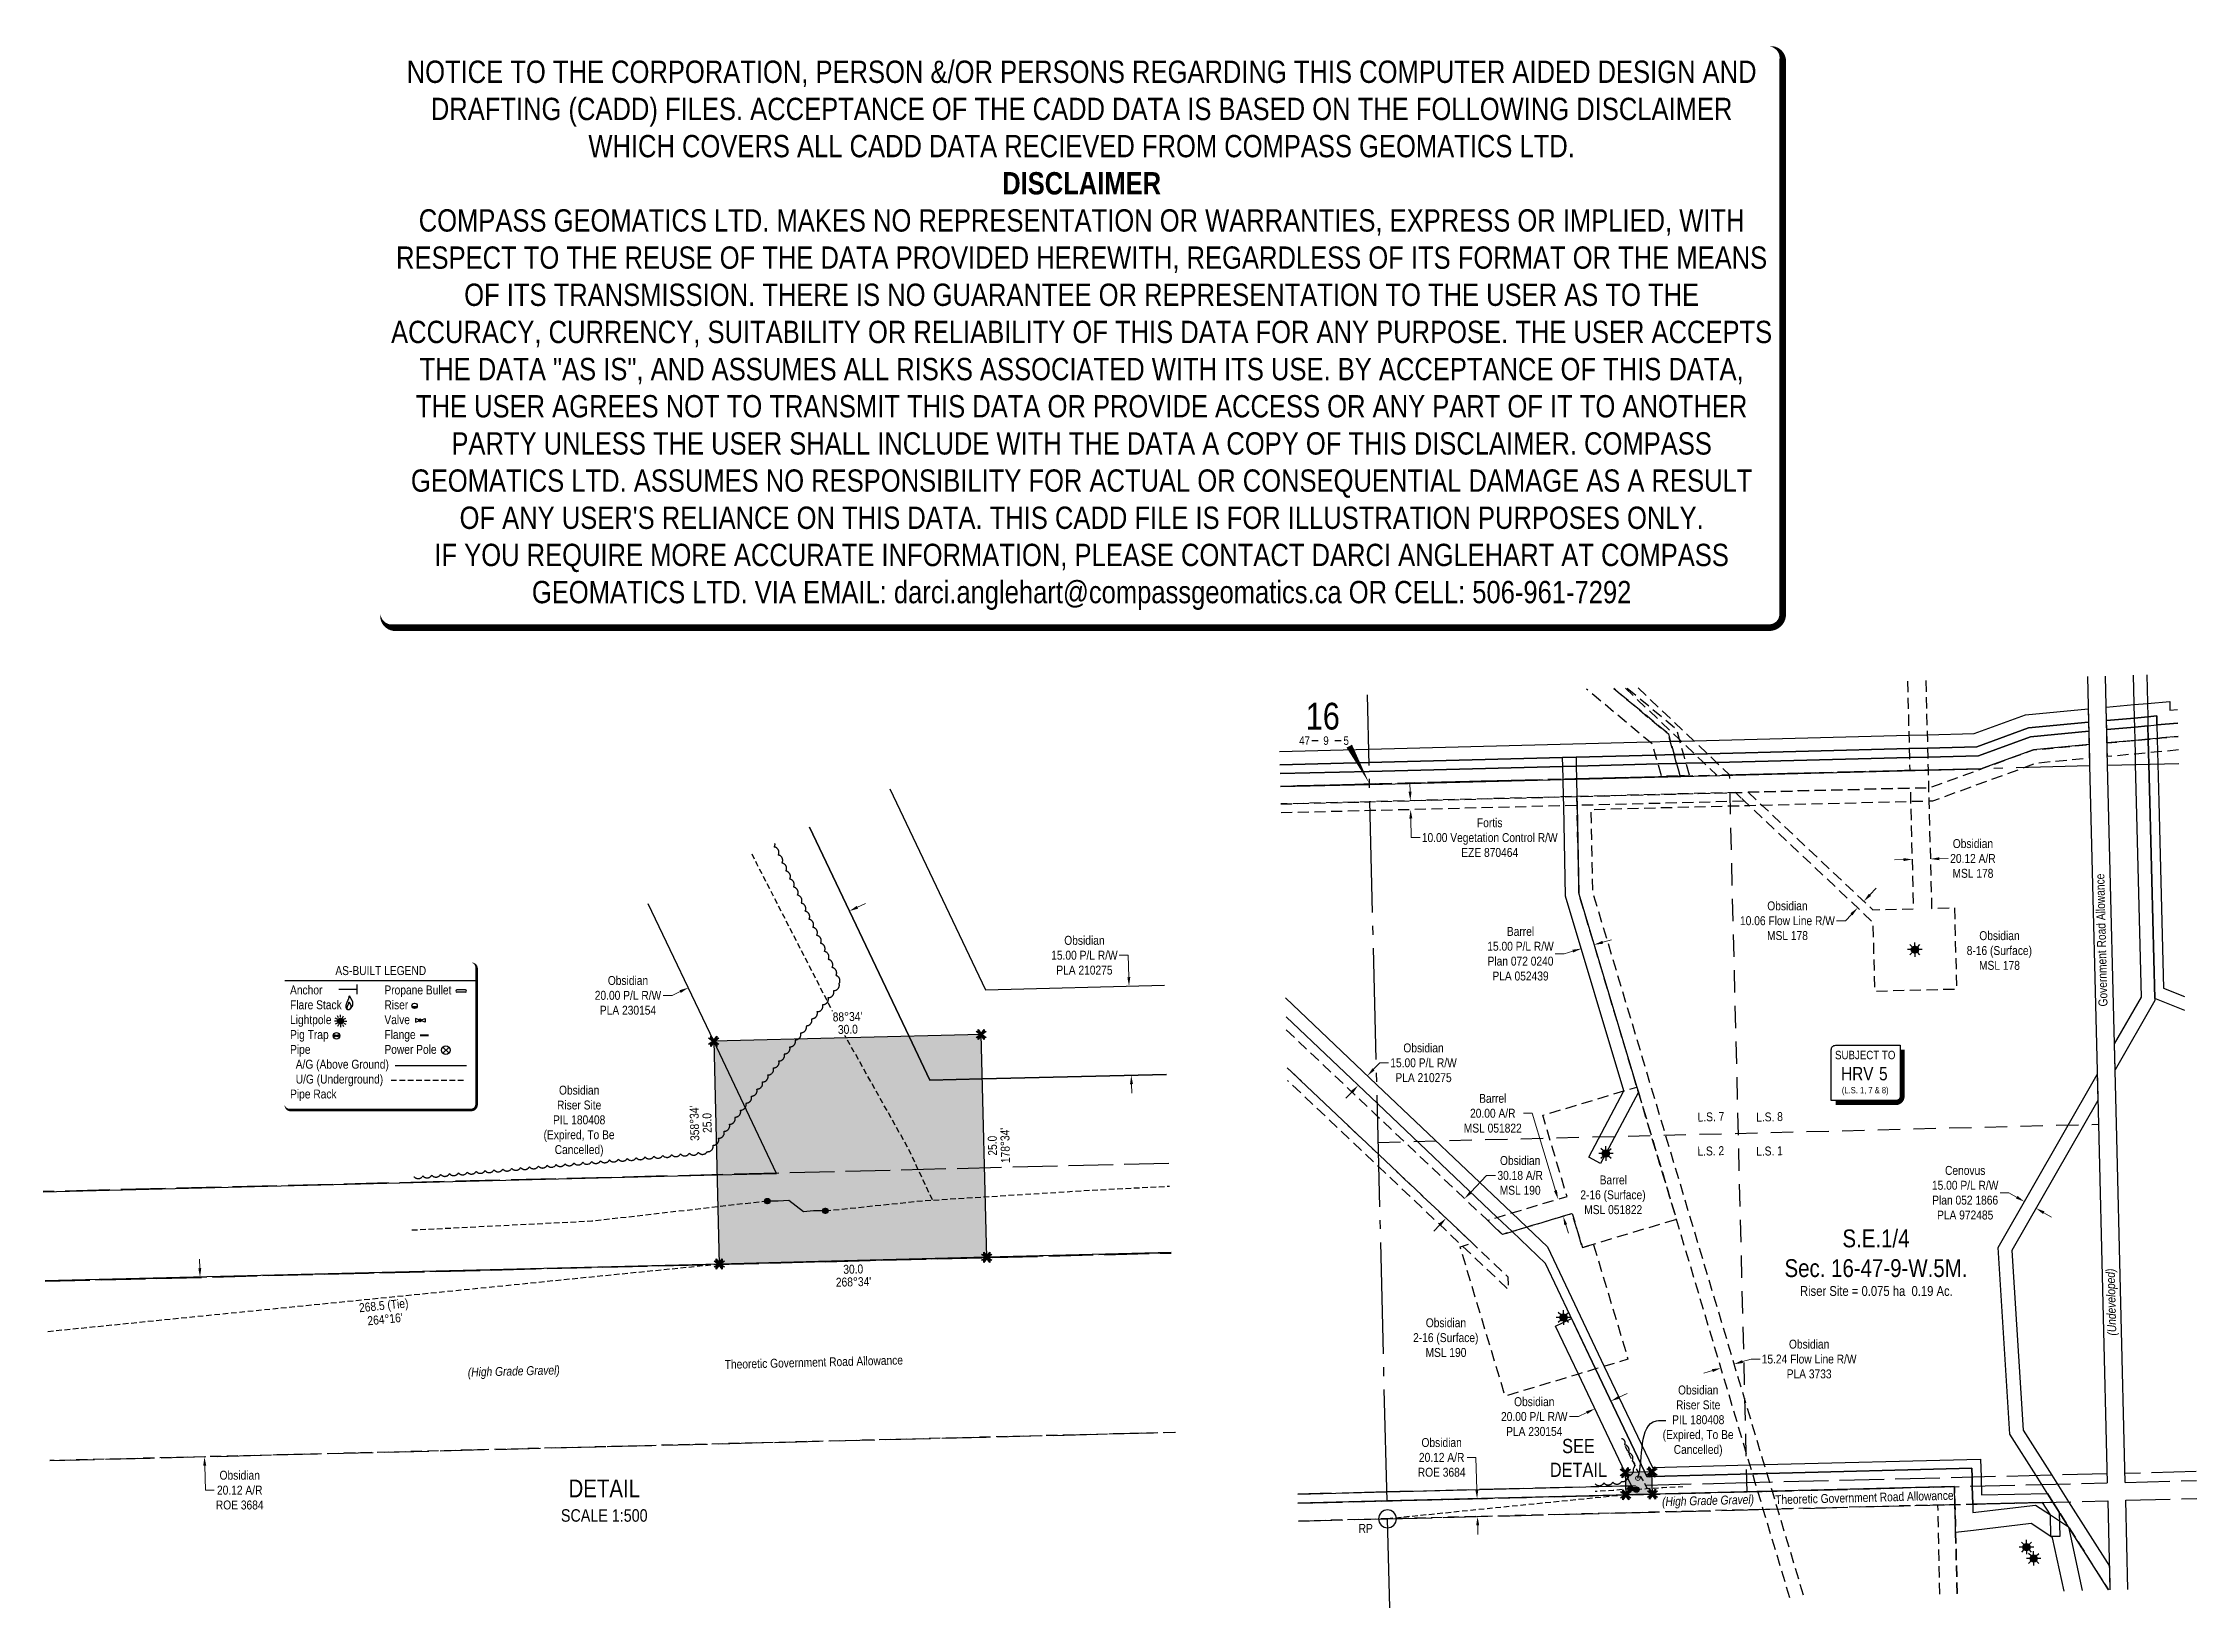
# Model space of a CAD drawing. Extents: x 615327 to 617741, y 5878800 to 5880555.
import ezdxf
from ezdxf.enums import TextEntityAlignment as Align

# ---------------------------------------------------------------- set-up
doc = ezdxf.new("R2010")
doc.units = 0
doc.header["$LTSCALE"] = 5
doc.header["$PDSIZE"] = 0.5
for name, pattern in [('0', [1, 1, 0]), ('foc-ACCESSROAD', [3.75, 2.5, -1.25]), ('foc-FLOWLINE', [3.75, 2.5, -1.25]), ('foc-LSD', [8, 5, -3]), ('foc-QUARTERLINE', [33, 25, -3, 2, -3]), ('foc-TIELINE', [1.875, 1.25, -0.625]), ('foc-UNSURVEYED', [12.5, 10, -2.5]), ('POWERLINE5', [7.8, 2.4, -0.6, 0.6, -0.6, 0.6, -0.6, 2.4]), ('UG_PIPE', [1.875, 1.25, -0.625])]:
    doc.linetypes.add(name, pattern=pattern)
doc.layers.get('Defpoints').update_dxf_attribs({"color": 9})
for name, color, linetype in [('10', 1, 'Continuous'), ('35', 37, 'Continuous'), ('9', 3, 'Continuous'), ('AS-PIPE-UG', 44, 'UG_PIPE'), ('AS-POWER-EXISTING', 72, 'POWERLINE5'), ('AS-SYMBOL', 7, 'Continuous'), ('C-AR', 13, 'foc-ACCESSROAD'), ('C-FLOWLINE', 13, 'foc-FLOWLINE'), ('C-RW', 13, 'Continuous'), ('C-SYMBOL', 7, 'Continuous'), ('C-WS', 13, 'foc-ACCESSROAD'), ('C-WS-S', 8, 'Continuous'), ('CG-NOTES', 7, 'Continuous'), ('CTW', 7, 'Continuous'), ('DETAIL-T', 7, 'Continuous'), ('F-EZE', 190, 'foc-FLOWLINE'), ('F-RW', 190, 'Continuous'), ('F-WS', 190, 'foc-ACCESSROAD'), ('F-WS-S', 8, 'Continuous'), ('L-AREAREQUIRED', 7, 'Continuous'), ('L-BD', 7, 'Continuous'), ('L-MON', 1, 'Continuous'), ('L-ROAD-T', 7, 'Continuous'), ('L-SEC', 7, 'Continuous'), ('L-SECLBL', 7, 'Continuous'), ('L-SECQ', 8, 'foc-QUARTERLINE'), ('L-SECTION-LSD', 7, 'foc-LSD'), ('L-TIE', 7, 'foc-TIELINE'), ('L-USEC', 7, 'foc-UNSURVEYED'), ('P-PROPOSED', 10, 'Continuous'), ('P-PROPOSED-H', 21, 'Continuous'), ('PIL', 7, 'Continuous'), ('T-BUSH', 110, '0')]:
    doc.layers.add(name, color=color, linetype=linetype)
doc.layers.add('AS-PIPE-AG', color=7, linetype='Continuous', true_color=0x7d00fa)
for name, color, linetype, lineweight in [('C-AR-T', 13, 'Continuous', 9), ('C-FLOWLINE-T', 13, 'Continuous', 9), ('C-RW-T', 13, 'Continuous', 9), ('C-WS-T', 13, 'Continuous', 9), ('F-AR-T', 190, 'Continuous', 9), ('F-EZE-T', 190, 'Continuous', 9), ('F-RW-T', 190, 'Continuous', 9), ('F-WS-T', 190, 'Continuous', 9), ('T-TEXT', 48, 'Continuous', 18)]:
    doc.layers.add(name, color=color, linetype=linetype, lineweight=lineweight)
doc.layers.add('DISCLAIMER', color=7, linetype='Continuous', plot=False)
doc.styles.add('100L', font='ARIALN.TTF', dxfattribs={"height": 11})
doc.styles.add('175L', font='ARIALN.TTF', dxfattribs={"height": 20})
doc.styles.add('80', font='ARIALN.TTF', dxfattribs={"height": 10})
doc.styles.add('80CG', font='ARIALN.TTF', dxfattribs={"height": 10})
doc.styles.add('80L', font='ARIALN.TTF', dxfattribs={"height": 10})
doc.styles.add('80LS', font='ARIALNI.TTF', dxfattribs={"height": 10})
doc.styles.add('HRV', font='ARIALN.TTF', dxfattribs={"height": 3})
doc.styles.add('SIMPLEX', font='ARIALN.TTF')
doc.dimstyles.new('Compass 5 000', dxfattribs={"dimscale": 5, "dimtxt": 9, "dimasz": 2, "dimexe": 0.2, "dimexo": 0.0625, "dimgap": 0.5, "dimtad": 0, "dimtih": 1, "dimtoh": 1, "dimzin": 0, "dimdsep": 46, "dimtxsty": '80CG', "dimcen": 0.1, "dimse1": 1, "dimse2": 1, "dimclrd": 256, "dimclrt": 256, "dimaunit": 1, "dimadec": 4, "dimazin": 0, "dimtfac": 0.06, "dimtofl": 0, "dimtmove": 0, "dimatfit": 1, "dimfxl": 0.2, "dimtolj": 1, "dimtzin": 0, "dimlwd": -1, "dimarcsym": 0})

msp = doc.modelspace()

# ---------------------------------------------------------------- texts
at = {"layer": 'C-SYMBOL', "color": 3, "insert": (617381.11, 5879224.14), "char_height": 20, "width": 203.24229, "attachment_point": 2, "style": '175L'}
msp.add_mtext('S.E.1/4\\PSec. 16-47-9-W.5M.', dxfattribs=at)
at = {"layer": 'C-WS-T', "char_height": 9.99626, "attachment_point": 1, "style": '100L'}
for s, width, insert in [('\\pi14.38977;Obsidian\\P\\pi0.27841;8-16 (Surface)\\P\\pi14.06588;MSL 178', 72.59671, (617482.55, 5879558.602)), ('\\pi17.67299;Obsidian\\P\\pi15.4535;Riser Site\\P\\pi10.98723;PIL 180408\\P\\pi0.39433;(Expired, To Be\\P\\pi12.8351;Cancelled)', 79.16315, (615887.303, 5879385.364)), ('\\pi14.38977;Obsidian\\P\\pi0.21022;2-16 (Surface)\\P\\pi14.08975;MSL 190', 72.59671, (616862.123, 5879124.533)), ('\\pi17.67299;Obsidian\\P\\pi15.4535;Riser Site\\P\\pi10.98723;PIL 180408\\P\\pi0.39433;(Expired, To Be\\P\\pi12.8351;Cancelled)', 79.16315, (617141.596, 5879049.128))]:
    msp.add_mtext_dynamic_manual_height_columns(s, width=width, gutter_width=54.979, heights=[0], dxfattribs=dict(at, insert=insert))
at = {"layer": 'DETAIL-T', "color": 3, "attachment_point": 5, "style": '80CG'}
for s, insert, char_height, width in [('SEE\\PDETAIL', (617047.632, 5878967.983), 15.994, 63.61233), ('DETAIL\\P{\\H0.7x;SCALE 1:500}', (615955.713, 5878920.005), 19.99252, 105.46613)]:
    msp.add_mtext(s, dxfattribs=dict(at, insert=insert, char_height=char_height, width=width))
at = {"layer": 'F-WS-T', "insert": (617049.559, 5879284.681), "char_height": 9.99626, "attachment_point": 1, "style": '100L'}
msp.add_mtext_dynamic_manual_height_columns('\\pi21.86651;Barrel\\P\\pi0.21022;2-16 (Surface)\\P\\pi4.55716;MSL 051822', width=72.59671, gutter_width=54.979, heights=[0], dxfattribs=at)
at = {"layer": 'L-AREAREQUIRED', "color": 5, "style": '100L'}
msp.add_text('Riser Site = 0.075 ha  0.19 Ac.', height=11, dxfattribs=at).set_placement((617381.573, 5879146.347), align=Align.BOTTOM_CENTER)
at = {"layer": 'L-BD', "style": '80L'}
for s, height, rotation, p in [('25.0', 9.9963, 91.43115, (616390.792, 5879318.049)), ("178%%d34'", 9.9963, 91.43115, (616405.033, 5879318.405)), ("268%%d34'", 9.9963, 1.4312, (616235.116, 5879165.419)), ('30.0', 9.9963, 1.4312, (616234.76, 5879179.659)), ('268.5 (Tie)', 9.99626, 5.73597, (615708.594, 5879137.78)), ("264%%d16'", 9.9963, 5.73597, (615710.017, 5879123.606))]:
    msp.add_text(s, height=height, rotation=rotation, dxfattribs=at).set_placement(p, align=Align.MIDDLE)
at = {"layer": 'L-BD', "insert": (616052.281, 5879323.095), "char_height": 9.99626, "width": 39.15766, "attachment_point": 1, "rotation": 91.4312, "line_spacing_factor": 0.855, "style": '80L'}
msp.add_mtext("\\pi0.27841;358°34'\\P\\pi8.87683;25.0", dxfattribs=at)
at = {"layer": 'L-ROAD-T', "style": '80L'}
for s, height, rotation, p in [('Government Road Allowance', 10, 91.411186, (617633.819, 5879548.619)), ('Theoretic Government Road Allowance', 9.99626, 1.438112, (616190.606, 5879075.24)), ('Theoretic Government Road Allowance', 10, 1.438112, (617368.116, 5878923.581))]:
    msp.add_text(s, height=height, rotation=rotation, dxfattribs=at).set_placement(p, align=Align.MIDDLE_CENTER)
at = {"layer": 'T-TEXT', "style": '80LS'}
for s, height, rotation, p in [('(Undeveloped)', 10, 91.411186, (617644.609, 5879142.693)), ('(High Grade Gravel)', 9.99626, 1.436659, (615854.29, 5879065.346)), ('(High Grade Gravel)', 9.99626, 1.436659, (617192.88, 5878920.251))]:
    msp.add_text(s, height=height, rotation=rotation, dxfattribs=at).set_placement(p, align=Align.MIDDLE_CENTER)

# ---------------------------------------------------------------- blocks, each defined once
blk = doc.blocks.new('RP')
at = {"layer": '35', "color": 3}
blk.add_circle((0, 0), 10, dxfattribs=at)
at = {"layer": '35', "color": 3, "style": '80'}
blk.add_attdef('RP_001', (-32.4, 5.8), '', height=10, dxfattribs=at)
blk = doc.blocks.new('L-SECLBL')
at = {"layer": '9', "color": 7}
for p, q in [((-5.1, -27.8), (-12.3, -27.8)), ((20.7, -27.8), (13.5, -27.8))]:
    blk.add_line(p, q, dxfattribs=at)
at = {"layer": '10', "color": 2, "style": 'SIMPLEX'}
blk.add_attdef('SEC', text='', height=30, dxfattribs=at).set_placement((0, 0), align=Align.MIDDLE)
at = {"layer": '10', "color": 5, "style": '80L'}
blk.add_attdef('TWP', text='', height=9.5, dxfattribs=at).set_placement((-14.4, -27.4), align=Align.MIDDLE_RIGHT)
blk.add_attdef('RGE', text='', height=9.5, dxfattribs=at).set_placement((3.6, -27.4), align=Align.MIDDLE_CENTER)
blk.add_attdef('MER', text='', height=9.5, dxfattribs=at).set_placement((23.2, -27.4), align=Align.MIDDLE_LEFT)
blk = doc.blocks.new('HRV')
blk.add_lwpolyline([(-35.1, 31.6), (37.2, 31.6), (37.2, -25.5, -0.414214), (32.2, -30.5), (-40.1, -30.5), (-40.1, 26.6, -0.414214)], format="xyb", close=True)
at = {"const_width": 5, "flags": 128}
blk.add_lwpolyline([(-35.1, -33), (32.2, -33, 0.414214), (39.7, -25.5), (39.7, 26.6)], format="xyb", dxfattribs=at)
at = {"style": '80L'}
blk.add_text('SUBJECT TO', height=9.5, dxfattribs=at).set_placement((-2, 13.1), align=Align.BOTTOM_CENTER)
blk.add_attdef('(N.W.1/4 00)', text='', height=7.12, dxfattribs=at).set_placement((-2, -24.4), align=Align.BOTTOM_CENTER)
at = {"layer": 'CTW', "color": 3, "style": 'HRV'}
blk.add_text('HRV', height=15, dxfattribs=at).set_placement((-10.9, -0.2), align=Align.MIDDLE_CENTER)
blk.add_attdef('0', text='', height=15, dxfattribs=at).set_placement((18.3, -0.2), align=Align.MIDDLE_CENTER)
blk = doc.blocks.new('GAS')
h = blk.add_hatch(color=255)
h.dxf.hatch_style = 1
edge = h.paths.add_edge_path()
edge.add_arc((0, 0), 0.9, 0, 360)
for p, q in [((-0.81, 0), (-1.62, 0)), ((-0.57, 0.57), (-1.14, 1.14)), ((0, 0.81), (0, 1.62)), ((0.57, 0.57), (1.14, 1.14)), ((1.62, 0), (0.81, 0)), ((-0.57, -0.57), (-1.14, -1.14)), ((0, -0.81), (0, -1.62)), ((1.14, -1.14), (0.57, -0.57))]:
    blk.add_line(p, q)
blk.add_circle((0, 0), 0.8)
blk = doc.blocks.new('*D24')
at = {"layer": 'C-AR-T', "transparency": 16777216}
for p, q in [((617412, 5879638.9), (617402, 5879638.6)), ((617452.1, 5879639.9), (617462.1, 5879640.1))]:
    blk.add_line(p, q, dxfattribs=at)
for points in [[(617411.9, 5879640.5), (617412, 5879637.2), (617421.9, 5879639.1)], [(617452, 5879641.5), (617452.1, 5879638.2), (617442.1, 5879639.6)]]:
    blk.add_solid(points, dxfattribs=at)
at = {"layer": 'Defpoints', "color": 0, "transparency": 16777216}
for p in [(617421.9, 5879640.6), (617442, 5879641.1), (617442.1, 5879639.6)]:
    blk.add_point(p, dxfattribs=at)
at = {"layer": 'C-AR-T', "transparency": 16777216, "insert": (617489.8, 5879640.1), "char_height": 10, "attachment_point": 5, "style": '80CG'}
blk.add_mtext('\\A1;Obsidian\\P20.12 A/R\\PMSL 178', dxfattribs=at)
blk = doc.blocks.new('*D25')
at = {"layer": 'C-FLOWLINE-T', "transparency": 16777216}
for p, q in [((617374.4, 5879599.4), (617381.2, 5879606.7)), ((617346.9, 5879570.3), (617336.9, 5879570.3)), ((617353.7, 5879577.5), (617346.9, 5879570.3))]:
    blk.add_line(p, q, dxfattribs=at)
for points in [[(617352.5, 5879578.7), (617354.9, 5879576.4), (617360.6, 5879584.8)], [(617373.1, 5879600.5), (617375.6, 5879598.2), (617367.5, 5879592.1)]]:
    blk.add_solid(points, dxfattribs=at)
at = {"layer": 'Defpoints', "color": 0, "transparency": 16777216}
for p in [(617327.7, 5879615.8), (617334.6, 5879623.1), (617360.6, 5879584.8)]:
    blk.add_point(p, dxfattribs=at)
at = {"layer": 'C-FLOWLINE-T', "transparency": 16777216, "insert": (617281.9, 5879570.3), "char_height": 10, "attachment_point": 5, "style": '80CG'}
blk.add_mtext('\\A1;Obsidian\\P10.06 Flow Line R/W\\PMSL 178', dxfattribs=at)
blk = doc.blocks.new('*D26')
at = {"layer": 'Defpoints', "color": 0, "transparency": 16777216}
for p in [(616874.4, 5879705.3), (616859.5, 5879694.9), (616874.6, 5879695.3)]:
    blk.add_point(p, dxfattribs=at)
at = {"layer": 'F-EZE-T', "transparency": 16777216}
for p, q in [((616859, 5879714.9), (616858.7, 5879724.9)), ((616859.7, 5879684.9), (616860.3, 5879663.5)), ((616860.3, 5879663.5), (616870.3, 5879663.5))]:
    blk.add_line(p, q, dxfattribs=at)
for points in [[(616860.6, 5879714.9), (616857.3, 5879714.9), (616859.2, 5879704.9)], [(616861.4, 5879685), (616858.1, 5879684.9), (616859.5, 5879694.9)]]:
    blk.add_solid(points, dxfattribs=at)
at = {"layer": 'F-EZE-T', "transparency": 16777216, "insert": (616948.2, 5879663.5), "char_height": 10, "attachment_point": 5, "style": '80CG'}
blk.add_mtext('\\A1;Fortis\\P10.00 Vegetation Control R/W\\PEZE 870464', dxfattribs=at)
blk = doc.blocks.new('*D27')
at = {"layer": 'Defpoints', "color": 0, "transparency": 16777216}
for p in [(617047.8, 5879549.5), (617050.9, 5879539.1), (617062.2, 5879553.8)]:
    blk.add_point(p, dxfattribs=at)
at = {"layer": 'F-RW-T', "transparency": 16777216}
for p, q in [((617031.7, 5879533.3), (617021.7, 5879533.3)), ((617041.3, 5879536.2), (617031.7, 5879533.3)), ((617074.9, 5879546.2), (617084.5, 5879549.1))]:
    blk.add_line(p, q, dxfattribs=at)
for points in [[(617040.8, 5879537.8), (617041.8, 5879534.6), (617050.9, 5879539.1)], [(617074.4, 5879547.8), (617075.4, 5879544.6), (617065.3, 5879543.4)]]:
    blk.add_solid(points, dxfattribs=at)
at = {"layer": 'F-RW-T', "transparency": 16777216, "insert": (616982.7, 5879533.3), "char_height": 10, "attachment_point": 5, "style": '80CG'}
blk.add_mtext('\\A1;Barrel\\P15.00 P/L R/W\\PPlan 072 0240\\PPLA 052439', dxfattribs=at)
blk = doc.blocks.new('*D28')
at = {"layer": 'C-FLOWLINE-T', "transparency": 16777216}
for p, q in [((617231.6, 5879076), (617241.2, 5879078.8)), ((617241.2, 5879078.8), (617251.2, 5879078.8)), ((617197.8, 5879065.9), (617188.2, 5879063))]:
    blk.add_line(p, q, dxfattribs=at)
for points in [[(617231.1, 5879077.6), (617232.1, 5879074.4), (617222, 5879073.1)], [(617197.4, 5879067.5), (617198.3, 5879064.3), (617207.4, 5879068.7)]]:
    blk.add_solid(points, dxfattribs=at)
at = {"layer": 'Defpoints', "color": 0, "transparency": 16777216}
for p in [(617221.7, 5879074.2), (617222, 5879073.1), (617207.1, 5879069.8)]:
    blk.add_point(p, dxfattribs=at)
at = {"layer": 'C-FLOWLINE-T', "transparency": 16777216, "insert": (617306.2, 5879078.8), "char_height": 10, "attachment_point": 5, "style": '80CG'}
blk.add_mtext('\\A1;Obsidian\\P15.24 Flow Line R/W\\PPLA 3733', dxfattribs=at)
blk = doc.blocks.new('*D29')
at = {"layer": 'Defpoints', "color": 0, "transparency": 16777216}
for p in [(617545.8, 5879252.3), (617547.5, 5879255.3), (617558.8, 5879244.8)]:
    blk.add_point(p, dxfattribs=at)
at = {"layer": 'F-RW-T', "transparency": 16777216}
for p, q in [((617530.2, 5879265.3), (617520.2, 5879265.3)), ((617538.8, 5879260.3), (617530.2, 5879265.3)), ((617569.2, 5879242.9), (617577.9, 5879237.9))]:
    blk.add_line(p, q, dxfattribs=at)
for points in [[(617539.7, 5879261.8), (617538, 5879258.9), (617547.5, 5879255.3)], [(617570, 5879244.4), (617568.4, 5879241.5), (617560.5, 5879247.9)]]:
    blk.add_solid(points, dxfattribs=at)
at = {"layer": 'F-RW-T', "transparency": 16777216, "insert": (617481.1, 5879265.3), "char_height": 10, "attachment_point": 5, "style": '80CG'}
blk.add_mtext('\\A1;Cenovus\\P15.00 P/L R/W\\PPlan 052 1866\\PPLA 972485', dxfattribs=at)
blk = doc.blocks.new('*D30')
at = {"layer": 'C-RW-T', "transparency": 16777216}
for p, q in [((616818, 5879403.8), (616824.9, 5879411)), ((616824.9, 5879411), (616834.9, 5879411)), ((616793.9, 5879378.4), (616787, 5879371.2))]:
    blk.add_line(p, q, dxfattribs=at)
for points in [[(616816.8, 5879404.9), (616819.2, 5879402.6), (616811.1, 5879396.5)], [(616792.7, 5879379.6), (616795.1, 5879377.3), (616800.8, 5879385.7)]]:
    blk.add_solid(points, dxfattribs=at)
at = {"layer": 'Defpoints', "color": 0, "transparency": 16777216}
for p in [(616792.8, 5879393.3), (616803.1, 5879404.1), (616811.1, 5879396.5)]:
    blk.add_point(p, dxfattribs=at)
at = {"layer": 'C-RW-T', "transparency": 16777216, "insert": (616874, 5879411), "char_height": 10, "attachment_point": 5, "style": '80CG'}
blk.add_mtext('\\A1;Obsidian\\P15.00 P/L R/W\\PPLA 210275', dxfattribs=at)
blk = doc.blocks.new('*D31')
at = {"layer": 'Defpoints', "color": 0, "transparency": 16777216}
for p in [(617020.9, 5879257), (617024.8, 5879258.2), (617026.7, 5879237.9)]:
    blk.add_point(p, dxfattribs=at)
at = {"layer": 'F-AR-T', "transparency": 16777216}
for p, q in [((616995.9, 5879354.4), (616985.9, 5879354.4)), ((617021.9, 5879267.8), (616995.9, 5879354.4)), ((617033.4, 5879229.5), (617036.3, 5879219.9))]:
    blk.add_line(p, q, dxfattribs=at)
for points in [[(617023.5, 5879268.3), (617020.3, 5879267.3), (617024.8, 5879258.2)], [(617035, 5879230), (617031.8, 5879229), (617030.5, 5879239)]]:
    blk.add_solid(points, dxfattribs=at)
at = {"layer": 'F-AR-T', "transparency": 16777216, "insert": (616951.6, 5879354.4), "char_height": 10, "attachment_point": 5, "style": '80CG'}
blk.add_mtext('\\A1;Barrel\\P20.00 A/R\\PMSL 051822', dxfattribs=at)
blk = doc.blocks.new('*D32')
at = {"layer": 'C-AR-T', "transparency": 16777216}
for p, q in [((616926.9, 5879266), (616944.7, 5879284.7)), ((616944.7, 5879284.7), (616954.7, 5879284.7)), ((616892.4, 5879229.5), (616885.5, 5879222.2))]:
    blk.add_line(p, q, dxfattribs=at)
for points in [[(616925.7, 5879267.1), (616928.1, 5879264.8), (616920, 5879258.7)], [(616891.2, 5879230.7), (616893.6, 5879228.4), (616899.3, 5879236.8)]]:
    blk.add_solid(points, dxfattribs=at)
at = {"layer": 'Defpoints', "color": 0, "transparency": 16777216}
for p in [(616909.6, 5879268.6), (616888.8, 5879246.7), (616920, 5879258.7)]:
    blk.add_point(p, dxfattribs=at)
at = {"layer": 'C-AR-T', "transparency": 16777216, "insert": (616982.3, 5879284.7), "char_height": 10, "attachment_point": 5, "style": '80CG'}
blk.add_mtext('\\A1;Obsidian\\P30.18 A/R\\PMSL 190', dxfattribs=at)
blk = doc.blocks.new('*D33')
at = {"layer": 'C-RW-T', "transparency": 16777216}
for p, q in [((617093.1, 5879036), (617102.1, 5879040.3)), ((617047.6, 5879014.3), (617037.6, 5879014.3)), ((617057, 5879018.8), (617047.6, 5879014.3))]:
    blk.add_line(p, q, dxfattribs=at)
for points in [[(617092.4, 5879037.5), (617093.8, 5879034.5), (617084.1, 5879031.7)], [(617056.2, 5879020.3), (617057.7, 5879017.3), (617066, 5879023.1)]]:
    blk.add_solid(points, dxfattribs=at)
at = {"layer": 'Defpoints', "color": 0, "transparency": 16777216}
for p in [(617062.9, 5879029.5), (617081, 5879038.1), (617066, 5879023.1)]:
    blk.add_point(p, dxfattribs=at)
at = {"layer": 'C-RW-T', "transparency": 16777216, "insert": (616998.1, 5879014.3), "char_height": 10, "attachment_point": 5, "style": '80CG'}
blk.add_mtext('\\A1;Obsidian\\P20.00 P/L R/W\\PPLA 230154', dxfattribs=at)
blk = doc.blocks.new('*D34')
at = {"layer": 'C-AR-T', "transparency": 16777216}
for p, q in [((616932.8, 5878968.5), (616922.8, 5878968.5)), ((616933.7, 5878932.3), (616932.8, 5878968.5)), ((616934.7, 5878892.2), (616935, 5878882.2))]:
    blk.add_line(p, q, dxfattribs=at)
for points in [[(616935.4, 5878932.3), (616932, 5878932.3), (616934, 5878922.3)], [(616936.4, 5878892.3), (616933, 5878892.2), (616934.5, 5878902.2)]]:
    blk.add_solid(points, dxfattribs=at)
at = {"layer": 'Defpoints', "color": 0, "transparency": 16777216}
for p in [(616908.2, 5878921.7), (616934, 5878922.3), (616908.7, 5878901.6)]:
    blk.add_point(p, dxfattribs=at)
at = {"layer": 'C-AR-T', "transparency": 16777216, "insert": (616894.3, 5878968.5), "char_height": 10, "attachment_point": 5, "style": '80CG'}
blk.add_mtext('\\A1;Obsidian\\P20.12 A/R\\PROE 3684', dxfattribs=at)
blk = doc.blocks.new('TEMP')
h = blk.add_hatch(color=255)
h.dxf.hatch_style = 1
h.paths.add_polyline_path([(0, 0.25), (-0.67, 1.15), (-0.67, 0.67), (-1.15, 0.67), (-0.25, 0), (-1.15, -0.67), (-0.67, -0.67), (-0.67, -1.15), (0, -0.25), (0.67, -1.15), (0.67, -0.67), (1.15, -0.67), (0.25, 0), (1.15, 0.67), (0.67, 0.67), (0.67, 1.15)])
h.paths.add_polyline_path([(0.57, 0.85), (0.57, 0.57), (0.85, 0.57), (0.08, 0), (0.85, -0.57), (0.57, -0.57), (0.57, -0.85), (0, -0.08), (-0.57, -0.85), (-0.57, -0.57), (-0.85, -0.57), (-0.08, 0), (-0.85, 0.57), (-0.57, 0.57), (-0.57, 0.85), (0, 0.08)], flags=16)
h = blk.add_hatch(color=1)
h.dxf.hatch_style = 1
h.paths.add_polyline_path([(0, 0.08), (-0.57, 0.85), (-0.57, 0.57), (-0.85, 0.57), (-0.08, 0), (-0.85, -0.57), (-0.57, -0.57), (-0.57, -0.85), (0, -0.08), (0.57, -0.85), (0.57, -0.57), (0.85, -0.57), (0.08, 0), (0.85, 0.57), (0.57, 0.57), (0.57, 0.85)])
at = {"color": 1}
for p, q in [((-0.08, 0), (0.08, 0)), ((0, 0.08), (0, -0.08))]:
    blk.add_line(p, q, dxfattribs=at)
at = {"color": 255, "flags": 128}
blk.add_lwpolyline([(-0.25, 0), (-1.15, 0.67), (-0.67, 0.67), (-0.67, 1.15), (0, 0.25), (0.67, 1.15), (0.67, 0.67), (1.15, 0.67), (0.25, 0), (1.15, -0.67), (0.67, -0.67), (0.67, -1.15), (0, -0.25), (-0.67, -1.15), (-0.67, -0.67), (-1.15, -0.67)], close=True, dxfattribs=at)
at = {"color": 1, "flags": 128}
blk.add_lwpolyline([(-0.08, 0), (-0.85, 0.57), (-0.57, 0.57), (-0.57, 0.85), (0, 0.08), (0.57, 0.85), (0.57, 0.57), (0.85, 0.57), (0.08, 0), (0.85, -0.57), (0.57, -0.57), (0.57, -0.85), (0, -0.08), (-0.57, -0.85), (-0.57, -0.57), (-0.85, -0.57)], close=True, dxfattribs=at)
blk = doc.blocks.new('*D35')
at = {"layer": 'C-RW-T', "transparency": 16777216}
for p, q in [((616543, 5879531.6), (616533, 5879531.6)), ((616543.6, 5879507), (616543, 5879531.6)), ((616546.7, 5879387.1), (616546.9, 5879377.1))]:
    blk.add_line(p, q, dxfattribs=at)
for points in [[(616545.3, 5879507.1), (616542, 5879507), (616543.9, 5879497)], [(616548.3, 5879387.1), (616545, 5879387), (616546.4, 5879397.1)]]:
    blk.add_solid(points, dxfattribs=at)
at = {"layer": 'Defpoints', "color": 0, "transparency": 16777216}
for p in [(616519.4, 5879496.4), (616543.9, 5879497), (616522, 5879396.5)]:
    blk.add_point(p, dxfattribs=at)
at = {"layer": 'C-RW-T', "transparency": 16777216, "insert": (616493.9, 5879531.6), "char_height": 10, "attachment_point": 5, "style": '80CG'}
blk.add_mtext('\\A1;Obsidian\\P15.00 P/L R/W\\PPLA 210275', dxfattribs=at)
blk = doc.blocks.new('*D36')
at = {"layer": 'C-RW-T', "transparency": 16777216}
for p, q in [((616239.5, 5879585.5), (616248.6, 5879589.7)), ((616031.8, 5879486.6), (616021.8, 5879486.6)), ((616040.8, 5879490.9), (616031.8, 5879486.6))]:
    blk.add_line(p, q, dxfattribs=at)
for points in [[(616238.8, 5879587), (616240.3, 5879583.9), (616230.5, 5879581.2)], [(616040.1, 5879492.4), (616041.5, 5879489.4), (616049.9, 5879495.2)]]:
    blk.add_solid(points, dxfattribs=at)
at = {"layer": 'Defpoints', "color": 0, "transparency": 16777216}
for p in [(616227.2, 5879588.1), (616046.6, 5879502.1), (616049.9, 5879495.2)]:
    blk.add_point(p, dxfattribs=at)
at = {"layer": 'C-RW-T', "transparency": 16777216, "insert": (615982.3, 5879486.6), "char_height": 10, "attachment_point": 5, "style": '80CG'}
blk.add_mtext('\\A1;Obsidian\\P20.00 P/L R/W\\PPLA 230154', dxfattribs=at)
blk = doc.blocks.new('*D37')
at = {"layer": 'C-AR-T', "transparency": 16777216}
for p, q in [((615502.3, 5879180.7), (615502.1, 5879190.7)), ((615507.9, 5878959.3), (615508.6, 5878931.8)), ((615508.6, 5878931.8), (615518.6, 5878931.8))]:
    blk.add_line(p, q, dxfattribs=at)
for points in [[(615504, 5879180.8), (615500.7, 5879180.7), (615502.6, 5879170.8)], [(615509.6, 5878959.3), (615506.2, 5878959.2), (615507.6, 5878969.3)]]:
    blk.add_solid(points, dxfattribs=at)
at = {"layer": 'Defpoints', "color": 0, "transparency": 16777216}
for p in [(615502.5, 5879170.7), (615507.5, 5878969.3), (615507.6, 5878969.3)]:
    blk.add_point(p, dxfattribs=at)
at = {"layer": 'C-AR-T', "transparency": 16777216, "insert": (615547.1, 5878931.8), "char_height": 10, "attachment_point": 5, "style": '80CG'}
blk.add_mtext('\\A1;Obsidian\\P20.12 A/R\\PROE 3684', dxfattribs=at)
blk = doc.blocks.new('RISER')
h = blk.add_hatch(color=255)
h.dxf.hatch_style = 1
edge = h.paths.add_edge_path()
edge.add_arc((0, 0), 0.7, 0, 360)
blk.add_hatch(color=13).paths.add_polyline_path([(0.58, -0.15), (-0.58, -0.15, 0.774597)])
at = {"color": 13}
blk.add_line((-0.58, -0.15), (0.58, -0.15), dxfattribs=at)
blk.add_circle((0, 0), 0.6, dxfattribs=at)
blk = doc.blocks.new('as-built legend')
h = blk.add_hatch(color=13)
h.dxf.hatch_style = 1
edge = h.paths.add_edge_path()
edge.add_arc((-47.7, -0.3), 3.41, 0, 360)
blk.add_hatch(color=13).paths.add_polyline_path([(38.3, 16.1), (32.5, 16.1, 0.774597)])
at = {"layer": 'AS-SYMBOL'}
h = blk.add_hatch(color=13, dxfattribs=at)
h.dxf.hatch_style = 1
h.paths.add_polyline_path([(-52.7, -16.7, 1), (-54.9, -16.7, 1)])
h = blk.add_hatch(color=13, dxfattribs=at)
h.dxf.hatch_style = 1
h.paths.add_polyline_path([(-51.7, -16.7, 1), (-49.4, -16.7, 1)])
at = {"color": 1}
blk.add_line((-110.3, 45.3), (104.8, 45.3), dxfattribs=at)
at = {"color": 13}
for p, q in [((92.3, 34.7), (82.7, 34.7)), ((92.3, 32.3), (82.7, 32.3)), ((-51.4, 1.9), (-53.7, 3.1)), ((-49.8, 3.4), (-51.1, 5.7)), ((-47.7, 4), (-47.7, 6.6)), ((-45.5, 3.4), (-44.2, 5.7)), ((-44, 1.9), (-41.7, 3.1)), ((32.5, 16.1), (38.3, 16.1)), ((36.2, 2.8), (36.2, -1.6)), ((40.3, 1.2), (36.2, 2.8)), ((43.1, 1.2), (47.2, 2.8)), ((47.2, 2.8), (47.2, -1.6)), ((-52, -0.3), (-54.6, -0.3)), ((-51.4, -2.5), (-53.7, -3.8)), ((-49.8, -4), (-51.1, -6.3)), ((-47.7, -4.6), (-47.7, -7.2)), ((-45.5, -4), (-44.2, -6.3)), ((-44, -2.5), (-41.7, -3.8)), ((-43.4, -0.3), (-40.8, -0.3)), ((36.2, -1.6), (40.3, 0)), ((47.2, -1.6), (43.1, 0))]:
    blk.add_line(p, q, dxfattribs=at)
at = {"color": 1, "flags": 128}
blk.add_lwpolyline([(-104.3, -99.9, 3, 3, 0), (98.8, -99.9, 3, 3, 0.414214), (104.8, -93.9, 3, 3, 0), (104.8, 59.3, 3, 0, 0.414214), (98.8, 65.3, 0, 0, 0), (-104.3, 65.3, 0, 0, 0.414214), (-110.3, 59.3, 0, 0, 0), (-110.3, -93.9, 0, 3, 0.414214)], format="xyseb", close=True, dxfattribs=at)
at = {"color": 13, "flags": 128}
for points in [[(-37.6, 12.7), (-37.8, 12.6), (-38, 12.5), (-38.2, 12.4), (-38.5, 12.4), (-38.7, 12.4), (-38.9, 12.3), (-39.1, 12.4), (-39.4, 12.4), (-39.6, 12.4), (-39.8, 12.5), (-39.9, 12.6), (-40.1, 12.7), (-40.3, 12.9), (-40.4, 13.1), (-40.6, 13.3), (-40.7, 13.5), (-40.8, 13.7), (-41, 14), (-41.1, 14.3), (-41.2, 14.6), (-41.3, 15), (-41.3, 15.4), (-41.4, 15.8), (-41.4, 16.2), (-41.4, 16.6), (-41.3, 17.1), (-41.3, 17.6), (-41.2, 18.1), (-41.1, 18.6), (-40.9, 19.1), (-40.8, 19.6), (-40.6, 20), (-40.5, 20.4), (-40.3, 20.8), (-40.2, 21.2), (-40, 21.6), (-39.8, 22), (-39.6, 22.3), (-39.5, 22.7), (-39.3, 23), (-39.1, 23.4), (-39, 23.8), (-38.8, 24.1), (-38.6, 24.5), (-38.5, 24.9), (-38.4, 25.3), (-38.2, 25.7), (-38.1, 26.1), (-38.1, 26.4), (-38, 26.8), (-38, 27.1), (-37.9, 27.4), (-37.9, 27.7), (-37.9, 27.8), (-37.8, 28), (-37.8, 28), (-37.7, 28), (-37.6, 27.9), (-37.5, 27.7), (-37.3, 27.5), (-37.2, 27.3), (-37.1, 27), (-36.9, 26.7), (-36.8, 26.5), (-36.7, 26.2), (-36.6, 25.9), (-36.5, 25.7), (-36.3, 25.4), (-36.2, 25.2), (-36.1, 25), (-36, 24.7), (-35.8, 24.4), (-35.7, 24.2), (-35.5, 23.9), (-35.4, 23.6), (-35.2, 23.3), (-35.1, 23), (-34.9, 22.8), (-34.8, 22.5), (-34.7, 22.2), (-34.6, 22), (-34.4, 21.8), (-34.4, 21.5), (-34.3, 21.3), (-34.2, 21.1), (-34.2, 20.9), (-34.1, 20.7), (-34.1, 20.5), (-34.1, 20.3), (-34.1, 20.1), (-34.1, 19.9), (-34.2, 19.7), (-34.2, 19.5), (-34.2, 19.3), (-34.2, 19.1), (-34.3, 18.9), (-34.3, 18.6), (-34.3, 18.4), (-34.3, 18.2), (-34.4, 17.9), (-34.4, 17.7), (-34.4, 17.4), (-34.5, 17.2), (-34.5, 17), (-34.6, 16.7), (-34.7, 16.5), (-34.8, 16.3), (-35, 16.1), (-35.1, 15.8), (-35.2, 15.6), (-35.4, 15.4), (-35.5, 15.2), (-35.6, 15.1), (-35.7, 14.9), (-35.9, 14.7), (-36, 14.5), (-36.1, 14.4), (-36.2, 14.2), (-36.3, 14.1), (-36.4, 13.9), (-36.5, 13.7), (-36.7, 13.6), (-36.8, 13.4), (-36.9, 13.2), (-37.1, 13.1), (-37.2, 12.9), (-37.4, 12.8)], [(-38, 12.5), (-38.2, 12.5), (-38.3, 12.4), (-38.4, 12.4), (-38.5, 12.4), (-38.7, 12.4), (-38.8, 12.4), (-38.9, 12.4), (-39, 12.4), (-39.2, 12.4), (-39.3, 12.4), (-39.4, 12.5), (-39.5, 12.6), (-39.5, 12.7), (-39.6, 12.8), (-39.7, 12.9), (-39.8, 13), (-39.9, 13.1), (-39.9, 13.3), (-40, 13.4), (-40.1, 13.6), (-40.1, 13.8), (-40.1, 14), (-40.2, 14.3), (-40.2, 14.5), (-40.2, 14.8), (-40.1, 15), (-40.1, 15.3), (-40, 15.6), (-40, 15.9), (-39.9, 16.1), (-39.8, 16.4), (-39.8, 16.7), (-39.7, 16.9), (-39.6, 17.1), (-39.5, 17.3), (-39.4, 17.5), (-39.3, 17.7), (-39.2, 17.9), (-39.1, 18.1), (-39, 18.3), (-38.9, 18.5), (-38.8, 18.7), (-38.7, 19), (-38.6, 19.2), (-38.5, 19.4), (-38.5, 19.6), (-38.4, 19.8), (-38.4, 20), (-38.3, 20.2), (-38.3, 20.4), (-38.3, 20.6), (-38.2, 20.8), (-38.2, 20.9), (-38.2, 21), (-38.2, 21.1), (-38.1, 21.1), (-38.1, 21.1), (-38, 21.1), (-38, 21), (-37.9, 20.9), (-37.8, 20.7), (-37.8, 20.6), (-37.7, 20.4), (-37.6, 20.3), (-37.5, 20.1), (-37.5, 20), (-37.4, 19.8), (-37.3, 19.7), (-37.3, 19.6), (-37.2, 19.4), (-37.1, 19.3), (-37.1, 19.1), (-37, 19), (-36.9, 18.8), (-36.8, 18.7), (-36.7, 18.5), (-36.6, 18.3), (-36.6, 18.2), (-36.5, 18), (-36.4, 17.9), (-36.3, 17.8), (-36.3, 17.6), (-36.2, 17.5), (-36.2, 17.4), (-36.2, 17.3), (-36.1, 17.1), (-36.1, 17), (-36.1, 16.9), (-36.1, 16.8), (-36.1, 16.7), (-36.1, 16.6), (-36.1, 16.5), (-36.1, 16.4), (-36.2, 16.2), (-36.2, 16.1), (-36.2, 16), (-36.2, 15.9), (-36.2, 15.7), (-36.2, 15.6), (-36.2, 15.5), (-36.2, 15.3), (-36.3, 15.2), (-36.3, 15.1), (-36.3, 14.9), (-36.4, 14.8), (-36.4, 14.7), (-36.5, 14.6), (-36.6, 14.4), (-36.7, 14.3), (-36.7, 14.2), (-36.8, 14.1), (-36.9, 14), (-36.9, 13.9), (-37, 13.8), (-37.1, 13.7), (-37.1, 13.6), (-37.2, 13.5), (-37.3, 13.4), (-37.3, 13.3), (-37.4, 13.2), (-37.5, 13.1), (-37.5, 13), (-37.6, 12.9), (-37.7, 12.9), (-37.8, 12.8), (-37.8, 12.7), (-37.9, 12.6)]]:
    blk.add_lwpolyline(points, close=True, dxfattribs=at)
at = {"color": 13, "const_width": 2, "flags": 128}
blk.add_lwpolyline([(41.3, -16.2), (46.3, -16.2), (51.3, -16.2)], dxfattribs=at)
at = {"color": 13}
for centre, radius in [((-47.7, -0.3), 3.41), ((35.4, 16.9), 3), ((41.7, 0.6), 1.56), ((41.7, 0.6), 0.55)]:
    blk.add_circle(centre, radius, dxfattribs=at)
for centre, start, end in [((82.7, 33.5), 90, 270), ((92.3, 33.5), 270, 90)]:
    blk.add_arc(centre, 1.2, start, end, dxfattribs=at)
at = {"layer": 'AS-PIPE-AG', "flags": 128}
blk.add_lwpolyline([(13.4, -50.2), (93.4, -50.2)], dxfattribs=at)
at = {"layer": 'AS-PIPE-UG', "flags": 128}
blk.add_lwpolyline([(9, -66.5), (93.3, -66.5)], dxfattribs=at)
at = {"layer": 'AS-POWER-EXISTING', "linetype": 'Continuous'}
for p, q in [((74, -36.2), (67.1, -29.5)), ((67.1, -36.2), (74, -29.5))]:
    blk.add_line(p, q, dxfattribs=at)
blk.add_circle((70.5, -32.8), 4.8, dxfattribs=at)
at = {"layer": 'AS-SYMBOL', "color": 72}
blk.add_line((-28.9, 29.9), (-28.9, 40.9), dxfattribs=at)
at = {"layer": 'AS-SYMBOL', "color": 72, "flags": 128}
blk.add_lwpolyline([(-49.5, 35.4), (-28.9, 35.4)], dxfattribs=at)
at = {"layer": 'AS-SYMBOL', "color": 13}
for centre, radius in [((-52.2, -16.7), 3.75), ((-53.8, -16.7), 1.12), ((-50.5, -16.7), 1.12)]:
    blk.add_circle(centre, radius, dxfattribs=at)
at = {"insert": (-60.3, 61.4), "char_height": 10, "attachment_point": 1, "style": '80L'}
blk.add_mtext_dynamic_manual_height_columns('\\pi6.80782;AS-BUILT LEGEND', width=114.83, gutter_width=45, heights=[0], dxfattribs=at)
at = {"layer": 'CG-NOTES', "char_height": 10, "attachment_point": 1, "style": '80L'}
for s, insert, width in [('Anchor\\PFlare Stack\\PLightpole\\PPig Trap\\PPipe\\P  A/G (Above Ground)\\P  U/G (Underground)\\PPipe Rack', (-104.3, 39.7), 110.209), ('Propane Bullet\\PRiser\\PValve\\PFlange\\PPower Pole', (1.5, 39.7), 85.182)]:
    blk.add_mtext(s, dxfattribs=dict(at, insert=insert, width=width))
blk = doc.blocks.new('Disclaimer_Legal')
at = {"layer": 'DISCLAIMER', "color": 254, "flags": 128}
blk.add_lwpolyline([(-3613, -1105, 37.5, 37.5, 0), (4096, -1105, 37.5, 37.5, 0.414214), (4171, -1030, 37.5, 37.5, 0), (4171, 2079, 37.5, 0, 0.414214), (4096, 2154, 0, 0, 0), (-3613, 2154, 0, 0, 0.414214), (-3688, 2079, 0, 0, 0), (-3688, -1030, 0, 37.5, 0.414214)], format="xyseb", close=True, dxfattribs=at)
at = {"layer": 'DISCLAIMER', "color": 254, "insert": (242, 534), "char_height": 125, "width": 7717.57, "attachment_point": 5, "style": '80'}
blk.add_mtext('NOTICE TO THE CORPORATION, PERSON &/OR PERSONS REGARDING THIS COMPUTER AIDED DESIGN AND DRAFTING (CADD) FILES. ACCEPTANCE OF THE CADD DATA IS BASED ON THE FOLLOWING DISCLAIMER WHICH COVERS ALL CADD DATA RECIEVED FROM COMPASS GEOMATICS LTD.\\P{\\fArial Narrow|b1|i0|c0|p34;DISCLAIMER}\\PCOMPASS GEOMATICS LTD. MAKES NO REPRESENTATION OR WARRANTIES, EXPRESS OR IMPLIED, WITH RESPECT TO THE REUSE OF THE DATA PROVIDED HEREWITH, REGARDLESS OF ITS FORMAT OR THE MEANS OF ITS TRANSMISSION. THERE IS NO GUARANTEE OR REPRESENTATION TO THE USER AS TO THE ACCURACY, CURRENCY, SUITABILITY OR RELIABILITY OF THIS DATA FOR ANY PURPOSE. THE USER ACCEPTS THE DATA "AS IS", AND ASSUMES ALL RISKS ASSOCIATED WITH ITS USE. BY ACCEPTANCE OF THIS DATA, THE USER AGREES NOT TO TRANSMIT THIS DATA OR PROVIDE ACCESS OR ANY PART OF IT TO ANOTHER PARTY UNLESS THE USER SHALL INCLUDE WITH THE DATA A COPY OF THIS DISCLAIMER. COMPASS GEOMATICS LTD. ASSUMES NO RESPONSIBILITY FOR ACTUAL OR CONSEQUENTIAL DAMAGE AS A RESULT OF ANY USER\'S RELIANCE ON THIS DATA. THIS CADD FILE IS FOR ILLUSTRATION PURPOSES ONLY.\\PIF YOU REQUIRE MORE ACCURATE INFORMATION, PLEASE CONTACT DARCI ANGLEHART AT COMPASS GEOMATICS LTD. VIA EMAIL: darci.anglehart@compassgeomatics.ca OR CELL: 506-961-7292', dxfattribs=at)

# ---------------------------------------------------------------- dimensions: what is measured, and where the dimension line sits
at = {"layer": 'C-AR-T'}
dim = msp.add_aligned_dim(p1=(617421.91, 5879640.627), p2=(617442.034, 5879641.139), distance=-1.511, text='Obsidian\\P20.12 A/R\\PMSL 178', dimstyle='Compass 5 000', dxfattribs=at)
dim.commit()
dim.dimension.update_dxf_attribs({"geometry": '*D24', "text_midpoint": (617489.802, 5879640.138)})
for base, p1, p2, angle, text, picture, middle in [((616920.036, 5879258.7), (616888.813, 5879246.672), (616909.574, 5879268.603), 46.570276, 'Obsidian\\P30.18 A/R\\PMSL 190', '*D32', (616982.319, 5879284.703)), ((615507.645, 5878969.272), (615502.468, 5879170.747), (615507.521, 5878969.269), 271.436659, 'Obsidian\\P20.12 A/R\\PROE 3684', '*D37', (615547.107, 5878931.829)), ((616933.951, 5878922.311), (616908.658, 5878901.56), (616908.153, 5878921.663), 91.438112, 'Obsidian\\P20.12 A/R\\PROE 3684', '*D34', (616894.269, 5878968.478))]:
    dim = msp.add_linear_dim(base=base, p1=p1, p2=p2, angle=angle, text=text, dimstyle='Compass 5 000', dxfattribs=at)
    dim.commit()
    dim.dimension.update_dxf_attribs({"geometry": picture, "text_midpoint": middle, "dimtype": 161})
at = {"layer": 'C-FLOWLINE-T'}
dim = msp.add_linear_dim(base=(617360.581, 5879584.798), p1=(617334.612, 5879623.146), p2=(617327.703, 5879615.825), angle=226.659375, text='Obsidian\\P10.06 Flow Line R/W\\PMSL 178', dimstyle='Compass 5 000', dxfattribs=at)
dim.commit()
dim.dimension.update_dxf_attribs({"geometry": '*D25', "text_midpoint": (617281.854, 5879570.253), "dimtype": 161})
dim = msp.add_aligned_dim(p1=(617207.087, 5879069.8), p2=(617221.693, 5879074.173), distance=-1.122, text='Obsidian\\P15.24 Flow Line R/W\\PPLA 3733', dimstyle='Compass 5 000', dxfattribs=at)
dim.commit()
dim.dimension.update_dxf_attribs({"geometry": '*D28', "text_midpoint": (617306.175, 5879078.834)})
at = {"layer": 'C-RW-T'}
for base, p1, p2, angle, text, picture, middle in [((616049.859, 5879495.161), (616227.211, 5879588.09), (616046.557, 5879502.098), 205.454643, 'Obsidian\\P20.00 P/L R/W\\PPLA 230154', '*D36', (615982.261, 5879486.566)), ((616543.885, 5879497.02), (616521.975, 5879396.468), (616519.448, 5879496.402), 91.449005, 'Obsidian\\P15.00 P/L R/W\\PPLA 210275', '*D35', (616493.926, 5879531.565)), ((616811.132, 5879396.541), (616792.824, 5879393.278), (616803.147, 5879404.135), 46.442487, 'Obsidian\\P15.00 P/L R/W\\PPLA 210275', '*D30', (616874, 5879411.035)), ((617065.983, 5879023.081), (617080.99, 5879038.12), (617062.919, 5879029.518), 205.454643, 'Obsidian\\P20.00 P/L R/W\\PPLA 230154', '*D33', (616998.057, 5879014.329))]:
    dim = msp.add_linear_dim(base=base, p1=p1, p2=p2, angle=angle, text=text, dimstyle='Compass 5 000', dxfattribs=at)
    dim.commit()
    dim.dimension.update_dxf_attribs({"geometry": picture, "text_midpoint": middle, "dimtype": 161})
at = {"layer": 'F-AR-T'}
dim = msp.add_linear_dim(base=(617024.783, 5879258.196), p1=(617026.691, 5879237.89), p2=(617020.933, 5879257.039), angle=106.735704, text='Barrel\\P20.00 A/R\\PMSL 051822', dimstyle='Compass 5 000', dxfattribs=at)
dim.commit()
dim.dimension.update_dxf_attribs({"geometry": '*D31', "text_midpoint": (616951.599, 5879354.41), "dimtype": 161})
at = {"layer": 'F-EZE-T'}
dim = msp.add_linear_dim(base=(616859.48, 5879694.906), p1=(616874.389, 5879705.291), p2=(616874.641, 5879695.289), angle=271.447626, text='Fortis\\P10.00 Vegetation Control R/W\\PEZE 870464', dimstyle='Compass 5 000', dxfattribs=at)
dim.commit()
dim.dimension.update_dxf_attribs({"geometry": '*D26', "text_midpoint": (616948.206, 5879663.533), "dimtype": 161})
at = {"layer": 'F-RW-T'}
for p1, p2, distance, text, picture, middle in [((617062.18, 5879553.816), (617047.782, 5879549.516), 10.918, 'Barrel\\P15.00 P/L R/W\\PPlan 072 0240\\PPLA 052439', '*D27', (616982.658, 5879533.33)), ((617558.773, 5879244.822), (617545.753, 5879252.283), -3.53, 'Cenovus\\P15.00 P/L R/W\\PPlan 052 1866\\PPLA 972485', '*D29', (617481.069, 5879265.291))]:
    dim = msp.add_aligned_dim(p1=p1, p2=p2, distance=distance, text=text, dimstyle='Compass 5 000', dxfattribs=at)
    dim.commit()
    dim.dimension.update_dxf_attribs({"geometry": picture, "text_midpoint": middle})

# ---------------------------------------------------------------- hatches: boundary and pattern name
at = {"layer": 'P-PROPOSED-H'}
h = msp.add_hatch(color=256, dxfattribs=at)
h.dxf.hatch_style = 1
h.paths.add_polyline_path([(616195.949, 5879188.189), (616384.42, 5879192.897), (616378.178, 5879442.726), (616078.384, 5879435.236), (616084.625, 5879185.407)])
h = msp.add_hatch(color=256, dxfattribs=at)
h.dxf.hatch_style = 1
h.paths.add_polyline_path([(617111.804, 5878926.812), (617130.651, 5878927.283), (617130.027, 5878952.266), (617100.048, 5878951.517), (617100.672, 5878926.534)])

# ---------------------------------------------------------------- linework, layer by layer
at = {"layer": 'AS-PIPE-AG', "flags": 128}
for points in [[(616203.508, 5879245.028), (616190.068, 5879244.858), (616178.978, 5879244.028), (616162.498, 5879256.648), (616150.628, 5879255.998), (616138.488, 5879255.918)], [(617112.56, 5878932.496), (617111.216, 5878932.479), (617110.107, 5878932.396), (617108.459, 5878933.658), (617107.272, 5878933.593), (617106.058, 5878933.585)]]:
    msp.add_lwpolyline(points, dxfattribs=at)
at = {"layer": 'AS-PIPE-UG', "flags": 128}
for points in [[(616323.558, 5879257.238), (616296.538, 5879314.908), (616226.518, 5879439.778), (616126.748, 5879634.178), (616121.459, 5879644.885)], [(616203.508, 5879245.028), (616313.068, 5879256.428), (616500.738, 5879268.168), (616589.222, 5879272.731)], [(616138.488, 5879255.918), (615941.838, 5879233.328), (615740.018, 5879223.218)], [(617124.565, 5878933.717), (617121.863, 5878939.484), (617114.861, 5878951.971), (617104.884, 5878971.411), (617099.202, 5878982.913)], [(617106.058, 5878933.585), (617086.393, 5878931.326), (617066.211, 5878930.315)], [(617112.56, 5878932.496), (617123.516, 5878933.636), (617142.283, 5878934.81), (617164.703, 5878935.966)]]:
    msp.add_lwpolyline(points, dxfattribs=at)
at = {"layer": 'C-AR', "flags": 128}
for points in [[(615329.212, 5879166.384), (616084.625, 5879185.407), (616195.949, 5879188.189), (616384.42, 5879192.897), (616591.117, 5879198.128)], [(616594.809, 5878996.538), (615334.269, 5878964.924)], [(616733.175, 5878917.291), (616833.107, 5878919.796), (617100.672, 5878926.534), (617111.804, 5878926.812), (617130.651, 5878927.283), (617248.351, 5878930.262), (617248.869, 5878930.267), (617264.666, 5878930.665), (617469.119, 5878935.849), (617469.626, 5878915.632), (617450.57, 5878915.152), (617270.654, 5878910.631), (617254.856, 5878910.234), (616991.552, 5878903.631), (616841.515, 5878899.874), (616833.598, 5878899.676), (616733.667, 5878897.161)], [(617452.594, 5878815.222), (617450.57, 5878915.153), (617469.626, 5878915.633), (617470.12, 5878895.719), (617470.876, 5878865.207), (617472.104, 5878815.712)]]:
    msp.add_lwpolyline(points, dxfattribs=at)
at = {"layer": 'C-FLOWLINE', "flags": 128}
msp.add_lwpolyline([(617720.185, 5879761.788), (617696.8, 5879759.607), (617686.757, 5879758.671), (617671.833, 5879757.279), (617640.491, 5879754.357), (617640.115, 5879769.636), (617671.465, 5879772.543), (617686.38, 5879773.925), (617696.434, 5879774.857), (617701.456, 5879775.322), (617719.81, 5879777.024)], dxfattribs=at)
at = {"layer": 'C-RW'}
for points in [[(616712.57, 5879760.267), (616812.501, 5879762.84), (617127.454, 5879770.935), (617150.72, 5879771.534), (617161.035, 5879771.799), (617162.575, 5879771.839), (617176.802, 5879772.205), (617418.406, 5879778.431), (617438.529, 5879778.95), (617491.194, 5879780.309), (617548.728, 5879801.282), (617619.057, 5879807.869), (617619.428, 5879792.844), (617552.038, 5879786.528), (617494.025, 5879765.371), (617438.911, 5879763.949), (617418.787, 5879763.431), (617192.158, 5879757.596), (617177.936, 5879757.23), (617165.214, 5879756.908), (617154.898, 5879756.642), (617134.131, 5879756.123), (617044.921, 5879753.807), (617029.932, 5879753.422), (616812.867, 5879747.844), (616712.937, 5879745.271)], [(617719.439, 5879792.048), (617696.071, 5879789.881), (617695.825, 5879799.939), (617685.76, 5879799.006), (617670.847, 5879797.623), (617639.498, 5879794.7), (617639.127, 5879809.734), (617670.474, 5879812.641), (617685.389, 5879814.025), (617710.429, 5879816.348), (617710.669, 5879806.503), (617719.065, 5879807.246)], [(616713.181, 5879735.285), (616813.111, 5879737.85), (617030.148, 5879743.42), (617045.136, 5879743.804), (617136.907, 5879746.206), (617157.675, 5879746.745), (617167.991, 5879747.01), (617188.199, 5879747.478), (617202.475, 5879747.843), (617419.042, 5879753.402), (617439.166, 5879753.919), (617495.925, 5879755.376), (617554.288, 5879776.666), (617619.675, 5879782.8), (617620.045, 5879767.774), (617557.614, 5879761.917), (617500.932, 5879741.254), (617498.76, 5879740.45), (617439.547, 5879738.93), (617045.46, 5879728.814), (617030.471, 5879728.429), (616813.478, 5879722.86), (616713.547, 5879720.296)], [(617719.81, 5879777.024), (617701.456, 5879775.322), (617696.434, 5879774.857), (617686.38, 5879773.925), (617671.465, 5879772.543), (617640.115, 5879769.636), (617639.745, 5879784.659), (617671.092, 5879787.565), (617686.009, 5879788.948), (617696.071, 5879789.881), (617719.439, 5879792.048)], [(616275.9, 5879718.347), (616383.074, 5879492.952), (616583.511, 5879498.022)], [(616586.038, 5879398.088), (616379.521, 5879392.866), (616320.809, 5879391.399), (616297.367, 5879440.673), (616185.645, 5879675.431)], [(616185.665, 5879675.44), (616297.367, 5879440.673), (616320.804, 5879391.406), (616379.521, 5879392.866), (616586.038, 5879398.087)], [(615326.7, 5879266.444), (616082.128, 5879285.402), (616148.892, 5879287.073), (616078.394, 5879435.214), (616004.977, 5879589.45)], [(616591.116, 5879198.147), (616384.42, 5879192.897), (616195.949, 5879188.189), (616084.625, 5879185.407), (615978.816, 5879182.783), (615329.21, 5879166.451)], [(616732.93, 5878927.309), (616832.862, 5878929.819), (617100.422, 5878936.533), (617107.098, 5878936.7), (617100.049, 5878951.515), (617047.509, 5879061.892), (617021.82, 5879115.856), (617037.754, 5879123.293), (617040.008, 5879124.326), (617066.903, 5879067.746), (617121.946, 5878952.06), (617124.29, 5878947.134), (617130.161, 5878947.28), (617242.914, 5878950.13), (617248.26, 5878950.266), (617258.71, 5878950.529), (617488.621, 5878956.353), (617488.873, 5878946.29), (617489.119, 5878936.351), (617489.635, 5878916.136), (617489.864, 5878906.8), (617559.972, 5878915.109), (617576.612, 5878904.107), (617586.771, 5878897.35), (617596.962, 5878890.674), (617612.369, 5878819.233)], [(617591.994, 5878818.721), (617579.074, 5878878.43), (617577.197, 5878879.735), (617555.033, 5878894.383), (617490.347, 5878886.716), (617470.405, 5878884.354), (617470.125, 5878895.72), (617469.658, 5878915.633), (617469.13, 5878935.857), (617264.666, 5878930.666), (617248.869, 5878930.267), (617248.351, 5878930.272), (617247.709, 5878930.256), (617130.651, 5878927.283), (617111.804, 5878926.812), (617100.672, 5878926.534), (617090.091, 5878926.272), (616833.106, 5878919.81), (616733.175, 5878917.301)]]:
    msp.add_lwpolyline(points, dxfattribs=at)
at = {"layer": 'C-WS', "flags": 128}
for points in [[(616713.521, 5879721.359), (616813.452, 5879723.89), (617030.451, 5879729.36), (617045.44, 5879729.738), (617140.861, 5879732.148), (617161.622, 5879732.672), (617171.942, 5879732.932), (617202.768, 5879733.711), (617188.199, 5879747.478), (617187.232, 5879748.39), (617177.936, 5879757.231), (617160.459, 5879773.851), (617100.22, 5879831.131)], [(617436.986, 5879839.642), (617438.911, 5879763.945), (617439.166, 5879753.919), (617439.527, 5879739.699), (617439.547, 5879738.93), (617440.039, 5879719.585), (617440.427, 5879704.344), (617443.482, 5879584.228), (617469.088, 5879584.88), (617471.413, 5879493.417), (617379.952, 5879491.091), (617377.986, 5879568.373), (617239.284, 5879699.266), (617233.879, 5879704.367), (617223.55, 5879714.115), (617045.874, 5879709.622), (617030.885, 5879709.244), (616813.944, 5879703.765), (616714.013, 5879701.24)], [(617087.18, 5879830.802), (617148.411, 5879779.76), (617154.897, 5879756.649), (617157.675, 5879746.745), (617161.622, 5879732.671), (617140.861, 5879732.147), (617136.91, 5879746.208), (617134.125, 5879756.154), (617130.752, 5879768.182), (617065.229, 5879822.891), (617056.667, 5879830.031)], [(617114.486, 5879831.492), (617192.157, 5879757.597), (617194.141, 5879755.71), (617202.475, 5879747.843), (617217.051, 5879734.072), (617419.403, 5879739.19), (617419.042, 5879753.402), (617418.787, 5879763.428), (617416.862, 5879839.133)], [(616720.206, 5879447.867), (616822.567, 5879350.967), (616945.691, 5879234.414), (616962.384, 5879218.546), (616973.211, 5879221.803), (616995.293, 5879228.445), (617040.596, 5879242.073), (617052.07, 5879203.771), (617064.52, 5879207.492), (617103.158, 5879078.639), (617066.884, 5879067.723), (617057.202, 5879064.809), (617047.509, 5879061.892), (616965.452, 5879037.198), (616915.038, 5879204.749), (616917.592, 5879205.494), (616928.834, 5879208.774), (616823.608, 5879308.416), (616721.246, 5879405.347)], [(617472.098, 5878815.712), (617470.873, 5878865.207), (617470.119, 5878895.719), (617469.626, 5878915.633), (617489.612, 5878916.136), (617567.837, 5878918.104), (617579.446, 5878918.396), (617586.53, 5878907.198), (617611.797, 5878867.252), (617612.141, 5878866.707), (617641.729, 5878819.97)]]:
    msp.add_lwpolyline(points, dxfattribs=at)
msp.add_lwpolyline([(617237.835, 5879714.474), (617253.568, 5879699.626), (617377.626, 5879582.553), (617423.357, 5879583.716), (617420.302, 5879703.836), (617419.915, 5879719.077), (617237.835, 5879714.474)], close=True, dxfattribs=at)
at = {"layer": 'F-EZE', "flags": 128}
for points in [[(617102.346, 5879831.185), (617157.201, 5879785.456), (617160.459, 5879773.851), (617165.211, 5879756.921), (617167.992, 5879747.011), (617171.942, 5879732.932), (617161.622, 5879732.671), (617157.675, 5879746.745), (617154.897, 5879756.649), (617148.411, 5879779.76), (617087.18, 5879830.802)], [(616714.013, 5879701.24), (616813.944, 5879703.765), (617030.885, 5879709.245), (617045.874, 5879709.623), (617223.55, 5879714.115), (617233.879, 5879704.367), (617046.124, 5879699.623), (617031.101, 5879699.243), (616814.189, 5879693.762), (616714.258, 5879691.237)], [(616721.246, 5879405.347), (616823.608, 5879308.416), (616928.834, 5879208.774), (616968.479, 5879171.083), (616968.837, 5879156.937), (616917.592, 5879205.494), (616823.955, 5879294.22), (616721.591, 5879391.215)]]:
    msp.add_lwpolyline(points, dxfattribs=at)
at = {"layer": 'F-RW'}
for points in [[(617684.602, 5879845.899), (617685.76, 5879799.009), (617686.009, 5879788.948), (617686.38, 5879773.925), (617686.757, 5879758.671), (617687.071, 5879745.938), (617688.119, 5879703.565), (617693.58, 5879483.261), (617693.639, 5879480.879), (617649.146, 5879403.06), (617648.427, 5879432.223), (617678.585, 5879484.698), (617673.136, 5879703.201), (617672.115, 5879745.566), (617671.833, 5879757.279), (617671.465, 5879772.543), (617671.092, 5879787.565), (617670.847, 5879797.628), (617669.656, 5879845.522)], [(617727.384, 5879469.526), (617693.58, 5879483.26), (617688.119, 5879703.564), (617687.072, 5879745.938), (617686.757, 5879758.671), (617686.38, 5879773.925), (617686.009, 5879788.948), (617671.092, 5879787.565), (617639.745, 5879784.659), (617639.498, 5879794.7), (617670.847, 5879797.626), (617685.76, 5879799.008), (617695.825, 5879799.939), (617696.071, 5879789.881), (617696.434, 5879774.857), (617696.8, 5879759.607), (617697.118, 5879746.187), (617698.122, 5879703.776), (617703.367, 5879494.659), (617726.998, 5879485.229)], [(616712.937, 5879745.268), (616812.867, 5879747.839), (617029.932, 5879753.422), (617044.921, 5879753.808), (617134.123, 5879756.153), (617154.897, 5879756.649), (617165.211, 5879756.921), (617177.936, 5879757.231), (617192.157, 5879757.597), (617418.787, 5879763.428), (617438.911, 5879763.945), (617494.026, 5879765.363), (617552.038, 5879786.527), (617619.428, 5879792.844), (617619.675, 5879782.8), (617554.288, 5879776.666), (617495.925, 5879755.376), (617439.166, 5879753.919), (617419.042, 5879753.402), (617202.475, 5879747.843), (617188.199, 5879747.478), (617167.991, 5879747.01), (617157.675, 5879746.745), (617136.907, 5879746.206), (617045.136, 5879743.804), (617030.148, 5879743.42), (616813.111, 5879737.85), (616713.181, 5879735.285)], [(617641.73, 5878819.97), (617612.146, 5878866.717), (617611.802, 5878867.261), (617579.446, 5878918.396), (617560.652, 5878948.096), (617531.326, 5878994.442), (617518.085, 5879204.003), (617629.158, 5879397.827), (617629.873, 5879368.82), (617533.331, 5879200.452), (617546.068, 5878999.185), (617578.116, 5878948.535), (617596.909, 5878918.835), (617642.742, 5878846.405), (617643.392, 5878820.012)]]:
    msp.add_lwpolyline(points, dxfattribs=at)
msp.add_lwpolyline([(617114.776, 5879378.136), (617072.468, 5879298.171), (617059.215, 5879305.183), (617098.557, 5879379.524), (617033.285, 5879598.053), (617031.101, 5879699.242), (617030.885, 5879709.244), (617030.471, 5879728.429), (617030.451, 5879729.36), (617030.148, 5879743.42), (617029.932, 5879753.422), (617044.921, 5879753.808), (617045.136, 5879743.804), (617045.44, 5879729.738), (617045.46, 5879728.814), (617045.874, 5879709.622), (617046.123, 5879699.623), (617048.232, 5879600.407), (617113.057, 5879383.878), (617114.776, 5879378.136)], close=True, dxfattribs=at)
at = {"layer": 'F-WS', "flags": 128}
msp.add_lwpolyline([(617114.776, 5879378.136), (617157.52, 5879235.362), (617052.07, 5879203.771), (617040.596, 5879242.073), (616995.293, 5879228.445), (616973.211, 5879221.803), (616962.384, 5879218.546), (616945.691, 5879234.414), (616956.481, 5879237.659), (616978.565, 5879244.299), (617034.856, 5879261.225), (617007.603, 5879352.195), (617098.556, 5879379.522), (617113.057, 5879383.878), (617114.776, 5879378.136)], close=True, dxfattribs=at)
at = {"layer": 'L-SEC'}
for p, q in [((617618.162, 5879844.22), (617620.624, 5879744.287)), ((617640.727, 5879744.788), (617638.264, 5879844.728)), ((617620.624, 5879744.287), (617630.53, 5879342.162)), ((617650.634, 5879342.662), (617640.727, 5879744.788)), ((617630.53, 5879342.162), (617640.435, 5878940.048)), ((617660.539, 5878940.552), (617650.634, 5879342.662)), ((617640.93, 5878919.944), (617643.392, 5878820.012)), ((617663.495, 5878820.516), (617661.033, 5878920.444))]:
    msp.add_line(p, q, dxfattribs=at)
at = {"layer": 'L-SECLBL', "flags": 128}
msp.add_lwpolyline([(616813.452, 5879723.89, 0, 6.997, 0), (616790.768, 5879766.073, 0, 0, 0)], format="xyseb", dxfattribs=at)
at = {"layer": 'L-SECQ'}
for p, q in [((616833.107, 5878919.779), (616811.01, 5879823.823)), ((616713.521, 5879721.365), (617620.624, 5879744.287)), ((617640.727, 5879744.788), (617720.555, 5879746.776)), ((616836.04, 5878799.744), (616833.598, 5878899.676))]:
    msp.add_line(p, q, dxfattribs=at)
at = {"layer": 'L-SECTION-LSD'}
for p, q in [((617236.771, 5878929.913), (617217.037, 5879734.088)), ((616823.28, 5879321.829), (617630.53, 5879342.162))]:
    msp.add_line(p, q, dxfattribs=at)
at = {"layer": 'L-TIE'}
for p, q in [((616084.646, 5879185.097), (615330.643, 5879109.36)), ((617100.674, 5878926.503), (616833.598, 5878899.676))]:
    msp.add_line(p, q, dxfattribs=at)
at = {"layer": 'L-USEC'}
for p, q in [((616588.573, 5879298.266), (615326.696, 5879266.586)), ((615329.22, 5879166.069), (616591.126, 5879197.749)), ((615334.267, 5878965.04), (616596.173, 5878996.72)), ((617740.119, 5878952.579), (617660.291, 5878950.597)), ((616832.861, 5878929.831), (616732.93, 5878927.322)), ((617236.524, 5878939.965), (616832.861, 5878929.831)), ((616833.094, 5878919.779), (617236.76, 5878929.913)), ((617640.188, 5878950.098), (617236.524, 5878939.965)), ((617236.76, 5878929.913), (617640.426, 5878940.047)), ((617660.534, 5878940.547), (617740.367, 5878942.529)), ((616733.176, 5878917.27), (616833.094, 5878919.779)), ((616833.598, 5878899.676), (617237.264, 5878909.81)), ((617237.264, 5878909.81), (617640.93, 5878919.944)), ((617661.033, 5878920.444), (617740.862, 5878922.426)), ((616733.667, 5878897.167), (616833.598, 5878899.676))]:
    msp.add_line(p, q, dxfattribs=at)
at = {"layer": 'P-PROPOSED', "flags": 128}
for points in [[(616195.949, 5879188.189), (616384.42, 5879192.897), (616378.178, 5879442.726), (616078.384, 5879435.236), (616084.625, 5879185.407)], [(617111.804, 5878926.812), (617130.651, 5878927.283), (617130.027, 5878952.266), (617100.048, 5878951.517), (617100.672, 5878926.534)]]:
    msp.add_lwpolyline(points, close=True, dxfattribs=at)
at = {"layer": 'PIL'}
msp.add_lwpolyline([(617045.136, 5879743.804), (617030.148, 5879743.42), (617029.932, 5879753.422), (617044.921, 5879753.808), (617045.136, 5879743.804)], close=True, dxfattribs=at)
at = {"layer": 'T-BUSH', "flags": 128}
for points in [[(615742.422, 5879283.336, 0.52056705), (615752.382, 5879284.187, 0.52056705), (615762.343, 5879285.037, 0.52056705), (615772.303, 5879285.887, 0.52056705), (615782.263, 5879286.737, 0.52056705), (615792.223, 5879287.588, 0.52056705), (615802.183, 5879288.438, 0.52056705), (615812.143, 5879289.288, 0.52056705), (615822.103, 5879290.139, 0.52056705), (615832.063, 5879290.989, 0.52056705), (615842.023, 5879291.839, 0.52056705), (615851.983, 5879292.689, 0.52056705), (615861.943, 5879293.54, 0.52056705), (615871.903, 5879294.39, 0.52056705), (615881.863, 5879295.24, 0.52056705), (615891.823, 5879296.091, 0.52056705), (615901.783, 5879296.941, 0.52056705), (615911.743, 5879297.791, 0.52056705), (615921.703, 5879298.641, 0.52056705), (615931.663, 5879299.492, 0.52056705), (615941.623, 5879300.342, 0.52056705), (615951.583, 5879301.192, 0.52056705), (615961.543, 5879302.043, 0.52056705), (615971.503, 5879302.893, 0.52056705), (615981.463, 5879303.743, 0.52056705), (615991.423, 5879304.593, 0.52056705), (616001.383, 5879305.444, 0.52056705), (616011.343, 5879306.294, 0.52056705), (616021.303, 5879307.144, 0.52056705), (616031.263, 5879307.995, 0.52056705), (616041.223, 5879308.845, 0.52056705), (616051.183, 5879309.695, 0.52056705), (616061.143, 5879310.545, 0.52056705), (616071.103, 5879311.396, 0.52056705), (616077.646, 5879318.545, 0.52056705), (616083.789, 5879326.431, 0.52056705), (616089.932, 5879334.317, 0.52056705), (616096.075, 5879342.203, 0.52056705), (616102.218, 5879350.089, 0.52056705), (616108.361, 5879357.975, 0.52056705), (616114.504, 5879365.861, 0.52056705), (616120.647, 5879373.747, 0.52056705), (616126.79, 5879381.633, 0.52056705), (616132.933, 5879389.519, 0.52056705), (616139.076, 5879397.405, 0.52056705), (616145.218, 5879405.291, 0.52056705), (616151.361, 5879413.177, 0.52056705), (616157.504, 5879421.063, 0.52056705), (616163.647, 5879428.949, 0.52056705), (616169.79, 5879436.835, 0.52056705), (616175.933, 5879444.721, 0.52056705), (616182.076, 5879452.607, 0.52056705), (616188.219, 5879460.493, 0.52056705), (616194.362, 5879468.38, 0.52056705), (616200.505, 5879476.266, 0.52056705), (616206.648, 5879484.152, 0.52056705), (616212.791, 5879492.038, 0.52056705), (616218.934, 5879499.924, 0.52056705), (616215.427, 5879508.851, 0.52056705), (616211.107, 5879517.865, 0.52056705), (616206.787, 5879526.88, 0.52056705), (616202.467, 5879535.895, 0.52056705), (616198.147, 5879544.909, 0.52056705), (616193.827, 5879553.924, 0.52056705), (616189.508, 5879562.939, 0.52056705), (616185.188, 5879571.953, 0.52056705), (616180.868, 5879580.968, 0.52056705), (616176.548, 5879589.983, 0.52056705), (616172.228, 5879598.997, 0.52056705), (616167.908, 5879608.012, 0.52056705), (616163.588, 5879617.027, 0.52056705), (616159.269, 5879626.041, 0.52056705), (616154.949, 5879635.056, 0.52056705), (616150.629, 5879644.071, 0.52056705), (616146.309, 5879653.085, 0.16969248), (616147.017, 5879657.048, 0.16969248)], [(617066.222, 5878939.016, 0.52056705), (617076.182, 5878939.866, 0.52056705), (617086.142, 5878940.717, 0.52056705), (617096.102, 5878941.567, 0.52056705), (617102.98, 5878948.099, 0.52056705), (617109.123, 5878955.985, 0.52056705), (617107.99, 5878964.656, 0.52056705), (617103.671, 5878973.67, 0.52056705), (617099.351, 5878982.685, 0.52056705), (617096.036, 5878989.603, 0.52056705)]]:
    msp.add_lwpolyline(points, format="xyb", dxfattribs=at)

# ---------------------------------------------------------------- block references
at = {"layer": 'AS-SYMBOL', "xscale": 4.99813, "yscale": 4.99813, "zscale": 4.99813}
for p in [(616138.488, 5879255.918), (616203.508, 5879245.028), (617106.058, 5878933.585), (617112.56, 5878932.496)]:
    msp.add_blockref('RISER', p, dxfattribs=at)
at = {"layer": 'C-WS-S', "xscale": 5.000000000000003, "yscale": 5.000000000000003, "zscale": 5.000000000000003}
for p in [(617424.74, 5879537.911), (617030.75, 5879125.411), (617549.835, 5878867.971), (617557.86, 5878855.257)]:
    msp.add_blockref('GAS', p, dxfattribs=at)
at = {"layer": 'CG-NOTES', "xscale": 0.999626, "yscale": 0.999626, "zscale": 0.999626}
msp.add_blockref('as-built legend', (615707.774, 5879458.037), dxfattribs=at)
msp.add_blockref('HRV', (617371.074, 5879399.07), dxfattribs=at).add_auto_attribs({'(N.W.1/4 00)': '(L.S. 1, 7 & 8)', '0': '5'})
at = {"layer": 'CG-NOTES'}
ref = msp.add_blockref('RP', (616833.598, 5878899.676), dxfattribs=dict(at, xscale=-1, rotation=180))
ref.add_attrib('RP_001', 'RP', (616801.237, 5878883.922), dxfattribs={"layer": '35', "color": 3, "height": 10, "style": '80'})
at = {"layer": 'Defpoints', "color": 6, "xscale": 0.2, "yscale": 0.2, "zscale": 0.2}
msp.add_blockref('Disclaimer_Legal', (616442.364, 5880120.014), dxfattribs=at)
at = {"layer": 'F-WS-S', "xscale": 5.000000000000003, "yscale": 5.000000000000003, "zscale": 5.000000000000003}
msp.add_blockref('GAS', (617078.446, 5879309.319), dxfattribs=at)
at = {"layer": 'L-MON', "color": 6, "xscale": 4.998129999999999, "yscale": 4.998129999999999, "zscale": 4.998129999999999}
for p in [(616078.384, 5879435.236), (616378.178, 5879442.726), (616384.42, 5879192.897), (616084.625, 5879185.407), (617100.048, 5878951.517), (617130.027, 5878952.266), (617100.672, 5878926.534), (617130.651, 5878927.283)]:
    msp.add_blockref('TEMP', p, dxfattribs=at)
at = {"layer": 'L-SECLBL', "xscale": 0.999626, "yscale": 0.999626, "zscale": 0.999626}
msp.add_blockref('L-SECLBL', (616761.096, 5879799.723), dxfattribs=at).add_auto_attribs({'SEC': '16', 'TWP': '47', 'RGE': '9', 'MER': '5'})

msp.set_redraw_order([(e.dxf.handle, doc.entitydb.next_handle()) for e in msp.query("TEXT MTEXT ATTDEF DIMENSION ARC_DIMENSION")])  # texts and dimensions are drawn at this point

# ---------------------------------------------------------------- leaders
at = {"layer": 'C-WS-T', "path_type": 1}
msp.add_leader([(617114.268, 5878945.233), (617134.968, 5879009.495), (617145.632, 5879009.809)], dimstyle='Compass 5 000', override={"dimasz": 1, "dimgap": 0.5, "dimtad": 0, "dimldrblk": 'DotBlank'}, dxfattribs=at)

# ---------------------------------------------------------------- next in the draw order: texts
at = {"layer": 'L-BD', "insert": (616211.396, 5879467.372), "char_height": 9.99626, "width": 32.78896, "attachment_point": 1, "rotation": 1.4312, "line_spacing_factor": 0.855, "style": '80L', "bg_fill": 3, "box_fill_scale": 1.15, "bg_fill_color": 256, "bg_fill_true_color": 256, "bg_fill_transparency": 0}
msp.add_mtext("\\pi0.27841;88°34' \\P\\pi5.76067;30.0", dxfattribs=at)
at = {"layer": 'L-SECTION-LSD', "char_height": 10, "attachment_point": 1, "rotation": 1.442823, "style": '100L', "bg_fill": 3, "box_fill_scale": 1.5, "bg_fill_color": 256, "bg_fill_transparency": 0}
for s, width, insert in [('\\pi2.30612;L.S. 7', 30.88047, (617178.74, 5879355.032)), ('L.S. 8', 30.40114, (617246.699, 5879355.032)), ('\\pi2.14046;L.S. 2', 30.65342, (617178.74, 5879316.747)), ('L.S. 1', 29.99119, (617246.699, 5879316.747))]:
    msp.add_mtext_dynamic_manual_height_columns(s, width=width, gutter_width=55, heights=[0], dxfattribs=dict(at, insert=insert))

# ---------------------------------------------------------------- next in the draw order: linework, layer by layer
at = {"layer": 'C-FLOWLINE', "flags": 128}
msp.add_lwpolyline([(617284.564, 5878811.004), (617254.856, 5878910.234), (617248.87, 5878930.239), (617245.893, 5878940.183), (617157.519, 5879235.361), (617114.776, 5879378.136), (617113.057, 5879383.878), (617048.232, 5879600.407), (617046.123, 5879699.623), (617045.874, 5879709.622), (617223.551, 5879714.113), (617237.836, 5879714.472), (617419.915, 5879719.077), (617440.039, 5879719.585), (617441.675, 5879719.627), (617498.76, 5879740.45), (617500.932, 5879741.254), (617557.614, 5879761.917), (617620.045, 5879767.774), (617620.422, 5879752.494), (617560.994, 5879746.919), (617548.79, 5879742.466), (617444.562, 5879704.449), (617440.427, 5879704.344), (617420.302, 5879703.836), (617253.568, 5879699.626), (617239.284, 5879699.266), (617061.464, 5879694.784), (617063.429, 5879602.81), (617261.689, 5878940.58), (617264.667, 5878930.635), (617270.654, 5878910.631), (617300.362, 5878811.4)], dxfattribs=at)
at = {"layer": 'C-RW'}
msp.add_lwpolyline([(616719.327, 5879483.837), (616821.7, 5879386.493), (616973, 5879242.625), (616989.687, 5879226.759), (617012.87, 5879204.716), (617076.614, 5879070.651), (617130.517, 5878957.288), (617239.943, 5878960.056), (617255.738, 5878960.456), (617498.359, 5878966.602), (617498.853, 5878946.541), (617499.349, 5878926.432), (617573.244, 5878928.197), (617579.446, 5878918.396), (617586.531, 5878907.198), (617587.193, 5878880.029), (617577.209, 5878879.786), (617576.615, 5878904.181), (617567.837, 5878918.104), (617489.612, 5878916.135), (617489.116, 5878936.351), (617488.872, 5878946.29), (617488.621, 5878956.354), (617258.71, 5878950.529), (617248.26, 5878950.266), (617242.914, 5878950.131), (617130.161, 5878947.28), (617124.29, 5878947.133), (617121.946, 5878952.06), (617066.895, 5879067.737), (617038.447, 5879127.527), (617010.65, 5879186.154), (616973.206, 5879221.79), (616956.481, 5879237.659), (616822.217, 5879365.329), (616719.844, 5879462.672)], dxfattribs=at)

doc.saveas('drawing.dxf')
